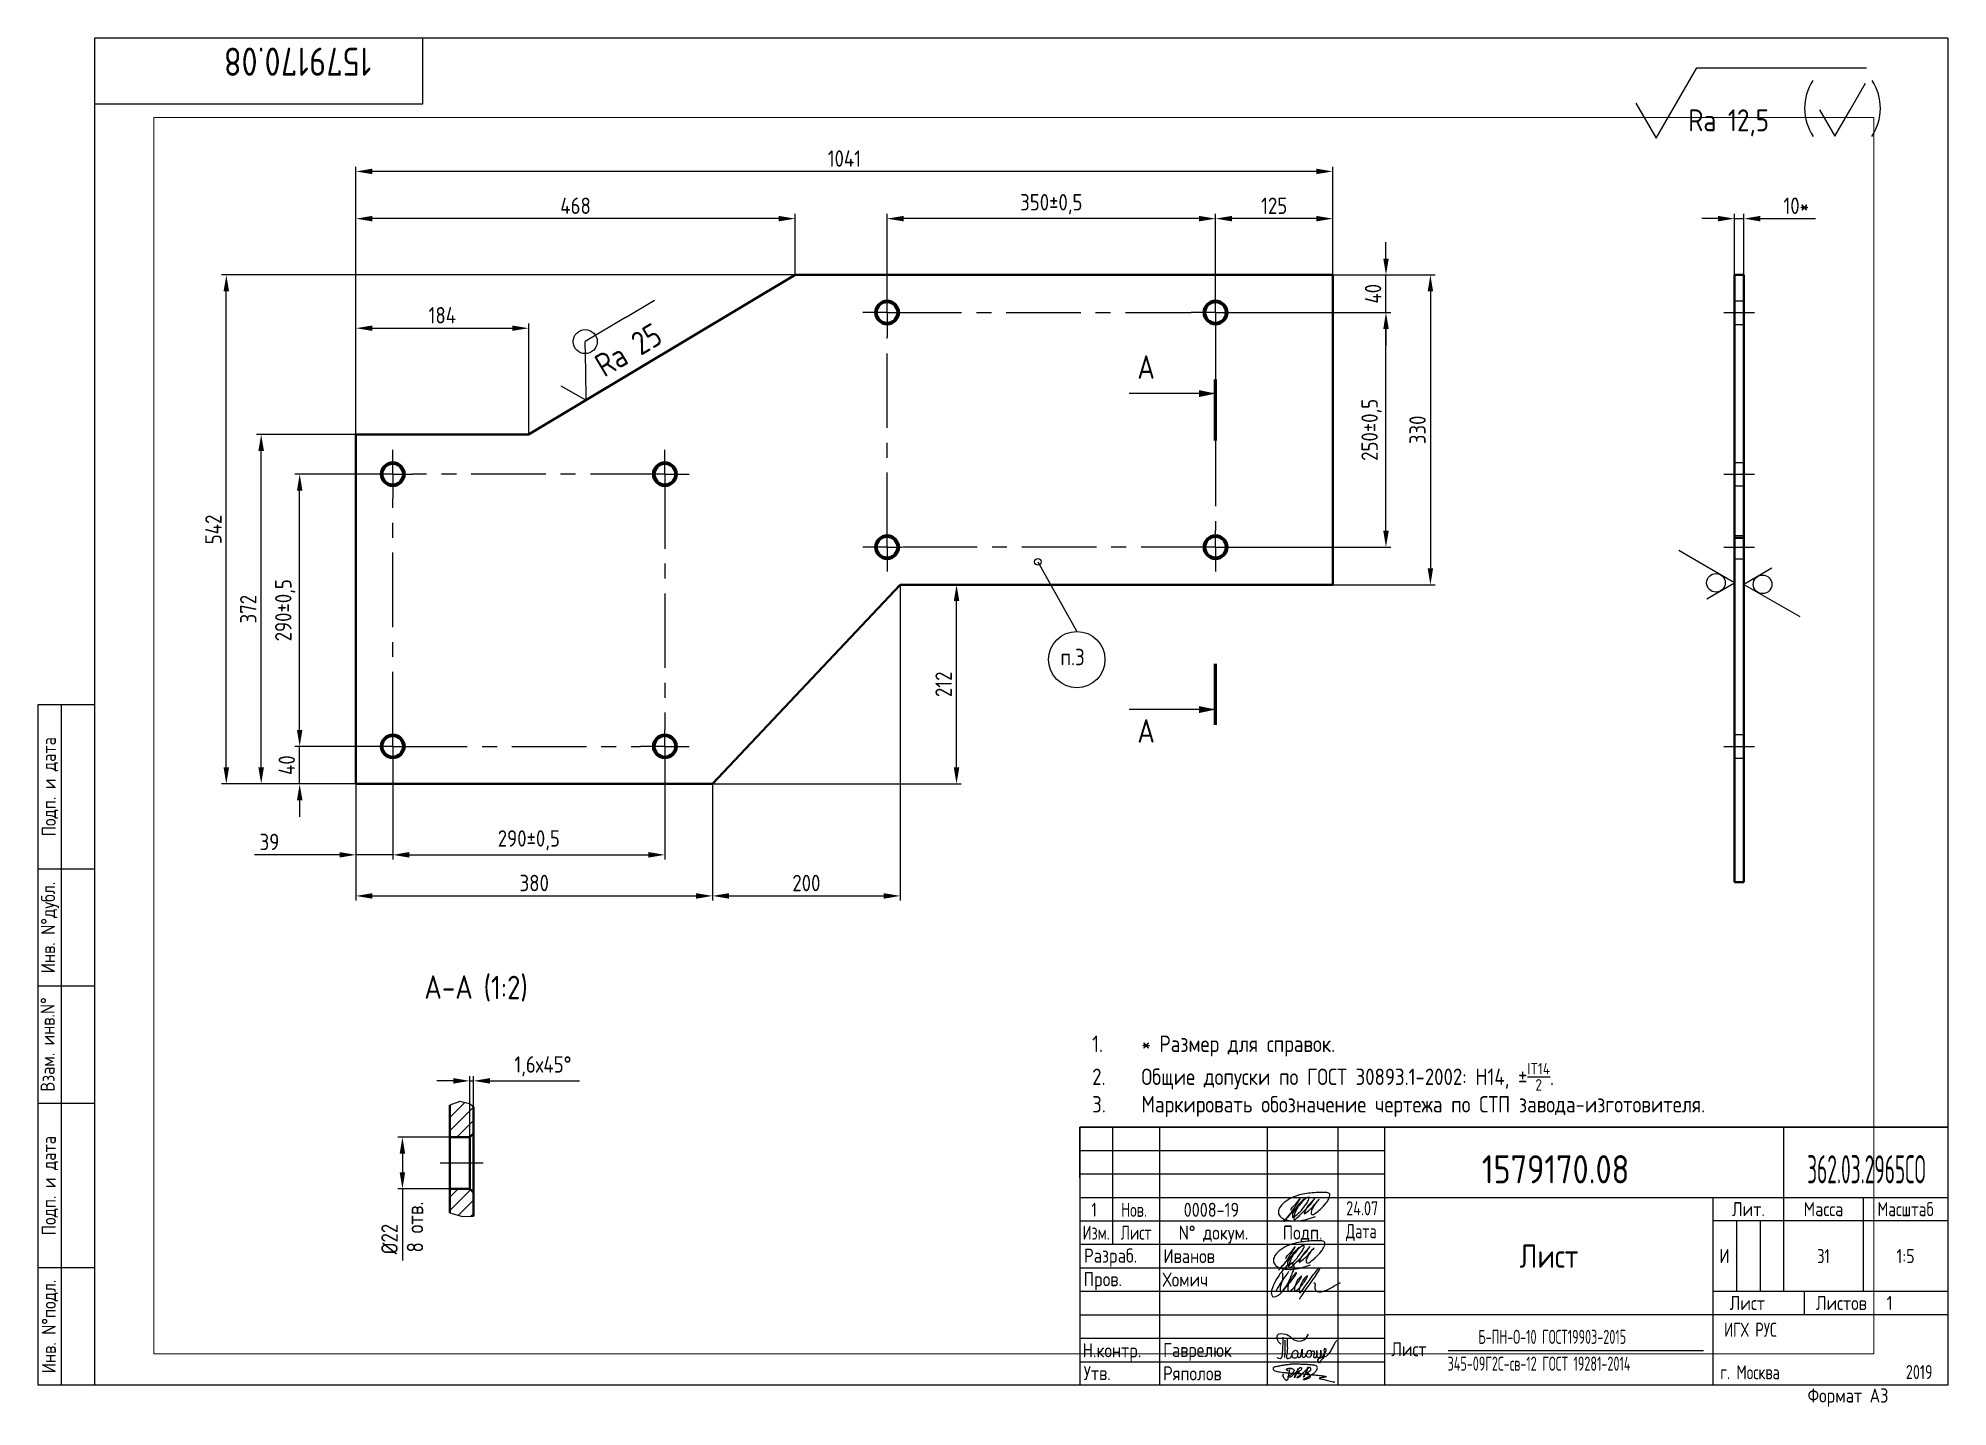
# Paper-space layout 'Лист1' of a CAD drawing. Header units: millimetres. Extents: x 8 to 415, y -1 to 291.
# The model-space entities are those that its viewports show. They can reach past a viewport. Long polylines and large blocks are cut down to what shows.
import ezdxf
from ezdxf.enums import TextEntityAlignment as Align

# ---------------------------------------------------------------- set-up
doc = ezdxf.new("R2010")
doc.units = ezdxf.units.MM
doc.linetypes.add('CENTER', pattern=[50.8, 31.75, -6.35, 6.35, -6.35])
doc.linetypes.add('HIDDEN', pattern=[9.525, 6.35, -3.175])
for name, color, linetype in [('12_SURFACE_FINISH', 7, 'Continuous'), ('Bord', 1, 'Continuous'), ('Cen', 5, 'CENTER'), ('Cont', 6, 'Continuous'), ('Dim', 7, 'Continuous'), ('Hide', 2, 'HIDDEN'), ('Text', 3, 'Continuous'), ('Textb', 6, 'Continuous'), ('Подписи', 10, 'Continuous')]:
    doc.layers.add(name, color=color, linetype=linetype)
for name, color, linetype, lineweight in [('AM_5', 3, 'Continuous', 25), ('Con', 6, 'Continuous', 40), ('Основные', 5, 'Continuous', 40)]:
    doc.layers.add(name, color=color, linetype=linetype, lineweight=lineweight)
doc.layers.add('AM_VIEWS', color=1, linetype='Continuous', lineweight=25, plot=False)
doc.styles.add('Style1', font='romans.shx', dxfattribs={"width": 0.8})
doc.dimstyles.new('DIMSTYLE_1', dxfattribs={"dimtxt": 3.5, "dimasz": 3.5, "dimexe": 1, "dimexo": 0, "dimgap": 1, "dimtad": 1, "dimdec": 1, "dimlfac": 5, "dimtxsty": 'Style1', "dimcen": 0.09, "dimadec": 1, "dimazin": 2, "dimtp": 0.8, "dimtm": 0.8, "dimtfac": 1, "dimtdec": 1, "dimtofl": 0, "dimtmove": 0, "dimatfit": 3, "dimfxl": 1, "dimtolj": 1, "dimarcsym": 0})
doc.dimstyles.new('DIMSTYLE_1$0', dxfattribs={"dimtxt": 3.5, "dimasz": 3.5, "dimexe": 1, "dimexo": 0, "dimgap": 1, "dimtad": 1, "dimdec": 1, "dimlfac": 5, "dimtxsty": 'Style1', "dimcen": 0.09, "dimadec": 1, "dimazin": 2, "dimtp": 0.8, "dimtm": 0.8, "dimtfac": 1, "dimtdec": 1, "dimtofl": 0, "dimtmove": 0, "dimatfit": 3, "dimfxl": 1, "dimtolj": 1, "dimarcsym": 0})

psp = doc.layouts.new('Лист1')

# ---------------------------------------------------------------- texts
at = {"insert": (229.35, 78.43), "char_height": 3.5, "attachment_point": 1, "style": 'Style1'}
psp.add_mtext_dynamic_manual_height_columns('\\A1;\\pxi-3,l4,t4;1.\t* Размер для справок.\\P2.\tОбщие допуски по ГОСТ 30893.1-2002: Н14, %%P{\\H0.7x;\\SIT14/2;}.\\P3.\tМаркировать обозначение чертежа по СТП завода-изготовителя.', width=190.0946, gutter_width=25, heights=[0], dxfattribs=at)
at = {"layer": '12_SURFACE_FINISH', "color": 2, "linetype": 'Continuous', "style": 'Style1', "width": 0.8}
psp.add_text('Ra 12,5', height=4.667, dxfattribs=at).set_placement((359.9, 271.13))
at = {"layer": 'Text', "style": 'Style1'}
for s, width, p in [('1', 0.7, (233.26, 41.31)), ('Нов.', 0.7, (241.76, 41.31)), ('0008-19', 0.8, (258.26, 41.31)), ('24.07', 0.7, (290.4, 41.64))]:
    psp.add_text(s, height=3, dxfattribs=dict(at, width=width)).set_placement(p, align=Align.MIDDLE_CENTER)
for s, width, p in [('Лист', 0.8, (296.59, 10.11)), ('Б-ПН-О-10 ГОСТ19903-2015', 0.6, (315.18, 12.74)), ('345-09Г2С-св-12 ГОСТ 19281-2014', 0.6, (308.6, 7.03))]:
    psp.add_text(s, height=3, dxfattribs=dict(at, width=width)).set_placement(p)

msp = doc.modelspace()

# ---------------------------------------------------------------- texts
at = {"color": 2, "linetype": 'Continuous', "style": 'Style1', "width": 0.8}
msp.add_text('п.3', height=3.4999996, dxfattribs=at).set_placement((340.461027, 221.990494))
at = {"layer": '12_SURFACE_FINISH', "color": 2, "linetype": 'Continuous', "style": 'Style1', "width": 0.8}
msp.add_text('Ra 25', height=5, rotation=30.89168641, dxfattribs=at).set_placement((243.253396, 283.215551))
at = {"layer": 'Bord', "linetype": 'Continuous', "char_height": 5, "width": 3.9921875, "attachment_point": 3, "line_spacing_factor": 0.9, "style": 'Style1'}
for insert in [(360.602177, 288.027149), (360.602177, 210.501495)]:
    msp.add_mtext('А', dxfattribs=dict(at, insert=insert))
at = {"layer": 'Dim', "insert": (202.90226, 102.293446), "char_height": 3.5, "attachment_point": 5, "rotation": 90, "style": 'Style1'}
msp.add_mtext('\\A1;8 отв.', dxfattribs=at)
at = {"layer": 'Text', "style": 'Style1', "width": 0.8}
for s, p in [('А-А', (204.89024, 150.926961)), ('(1:2)', (217.534907, 150.827418))]:
    msp.add_text(s, height=5, dxfattribs=at).set_placement(p)

# ---------------------------------------------------------------- blocks, each defined once
blk = doc.blocks.new('A3')
at = {"layer": 'Bord'}
for p, q in [((230, 55), (295, 55)), ((230, 50), (295, 50)), ((230, 45), (295, 45)), ((370, 40), (370, 25)), ((375, 40), (375, 25)), ((230, 30), (295, 30)), ((230, 25), (295, 25)), ((230, 20), (295, 20)), ((230, 15), (295, 15)), ((230, 10), (295, 10))]:
    blk.add_line(p, q, dxfattribs=at)
at = {"layer": 'Cont'}
for p, q in [((415, 292), (20, 292)), ((20, 292), (20, 5)), ((90, 278), (90, 292)), ((415, 292), (415, 5)), ((20, 278), (90, 278)), ((8, 5), (8, 150)), ((8, 150), (20, 150)), ((13, 5), (13, 150)), ((8, 115), (20, 115)), ((20, 90), (8, 90)), ((20, 65), (8, 65)), ((230, 60), (415, 60)), ((415, 60), (230, 60)), ((230, 60), (230, 5)), ((237, 60), (237, 35)), ((247, 60), (247, 5)), ((270, 5), (270, 60)), ((285, 60), (285, 5)), ((295, 5), (295, 60)), ((380, 60), (380, 25)), ((295, 45), (415, 45)), ((365, 5), (365, 45)), ((397, 25), (397, 45)), ((230, 40), (295, 40)), ((415, 40), (365, 40)), ((295, 35), (230, 35)), ((20, 30), (8, 30)), ((365, 25), (415, 25)), ((384.42, 25), (384.42, 20)), ((415, 20), (295, 20)), ((20, 5), (8, 5)), ((415, 5), (20, 5))]:
    blk.add_line(p, q, dxfattribs=at)
at = {"layer": 'Text', "style": 'Style1', "width": 0.8}
for s, p in [('Подп. и дата', (10.5, 132.5)), ('Инв. N%%dдубл.', (10.5, 102.5)), ('Взам. инв.N%%d ', (10, 78.38)), ('Подп. и дата', (10.5, 47.5)), ('Инв. N%%dподл.', (10.5, 17.5))]:
    blk.add_text(s, height=3, rotation=90, dxfattribs=at).set_placement(p, align=Align.MIDDLE)
at = {"layer": 'Text', "style": 'Style1'}
for s, width, p in [('Лит.', 0.8, (372.5, 42.5)), ('Масса', 0.8, (388.5, 42.5)), ('Масштаб', 0.75, (406, 42.5)), ('Изм.', 0.7, (233.5, 37.5)), ('Лист', 0.7, (242, 37.5)), ('N%%d докум.', 0.8, (258.5, 37.5)), ('Подп.', 0.8, (277.5, 37.5)), ('Лист', 0.8, (372.27, 22.5)), ('Листов', 0.8, (392.32, 22.5))]:
    blk.add_text(s, height=3, dxfattribs=dict(at, width=width)).set_placement(p, align=Align.MIDDLE_CENTER)
at = {"layer": 'Text', "style": 'Style1', "width": 0.7}
for s, p in [('Дата', (290, 37.5)), ('ИГХ РУС', (372.96, 16.81))]:
    blk.add_text(s, height=3, dxfattribs=at).set_placement(p, align=Align.MIDDLE)
at = {"layer": 'Text', "style": 'Style1'}
for s, width, p in [('Разpаб.', 0.8, (230.92, 31.1)), ('Пpов.', 0.8, (230.84, 26.08)), ('Н.контp.', 0.8, (230.6, 10.92)), ('Утв.', 0.8, (230.84, 6.06)), ('г. Москва', 0.7, (366.52, 6.25)), ('Фоpмат А3', 0.8, (385.11, 1.29))]:
    blk.add_text(s, height=3, dxfattribs=dict(at, width=width)).set_placement(p)
for tag, p, width in [('ФИО', (249, 31), 0.8), ('И', (366.3, 31.02), 0.8), ('ФИО', (249, 26), 0.8), ('ГОСТ_СОРТАМЕНТА', (307, 14), 0.8), ('ФИО', (249, 11), 0.8), ('ФИО', (249, 6), 0.8), ('2007', (402.85, 6.29), 0.7)]:
    blk.add_attdef(tag, p, '', height=3, dxfattribs=dict(at, width=width))
at = {"layer": 'Text', "style": 'Style1', "width": 0.8}
for tag, p in [('200', (388.5, 32.5)), ('1:20', (406, 32.5))]:
    blk.add_attdef(tag, text='', height=3, dxfattribs=at).set_placement(p, align=Align.MIDDLE)
blk.add_attdef('СБОРОЧНЫЙ_ЧЕРТЕЖ', text='', height=3, dxfattribs=at).set_placement((330, 21.3), align=Align.CENTER)
blk.add_attdef('2', text='', height=3, dxfattribs=at).set_placement((407.97, 22.5), align=Align.MIDDLE_CENTER)
blk.add_attdef('ЛИСТ', text='', height=3, dxfattribs=at).set_placement((295.75, 12.5), align=Align.MIDDLE_LEFT)
at = {"layer": 'Text', "style": 'Style1', "width": 0.7}
blk.add_attdef('%%OГОСТ_ТЕХ._ТРЕБОВАНИЙ', text='', height=3, dxfattribs=at).set_placement((307, 8), align=Align.BOTTOM_LEFT)
at = {"layer": 'Textb', "style": 'Style1', "width": 0.8}
blk.add_attdef('1234567', (79, 290), '', height=6, rotation=180, dxfattribs=at)
blk.add_attdef('1234567', (333.4, 48), '', height=6, dxfattribs=at)
for tag, height, p in [('123ХЯ', 6, (393.62, 48)), ('НАИМЕНОВАНИЕ', 5, (330, 30))]:
    blk.add_attdef(tag, text='', height=height, dxfattribs=at).set_placement(p, align=Align.CENTER)
blk = doc.blocks.new('A$C63F45750')
at = {"layer": 'Text'}
for points, knots in [([(3.17, 2.37), (3.12, 2.38), (3.04, 2.41), (2.94, 2.5), (2.85, 2.57), (2.79, 2.69), (2.87, 2.77), (2.99, 2.84), (3.16, 2.89), (3.36, 2.93), (3.6, 2.95), (3.82, 2.92), (4.05, 2.87), (4.25, 2.78), (4.45, 2.63), (4.46, 2.42), (4.38, 2.26), (4.28, 2.1), (4.17, 1.94), (4.03, 1.78), (3.89, 1.62), (3.75, 1.52), (3.63, 1.43), (3.49, 1.36), (3.35, 1.3), (3.24, 1.25), (3.16, 1.21), (3.12, 1.15), (3.19, 1.1), (3.27, 1.09), (3.4, 1.07), (3.55, 1.07), (3.72, 1.12), (3.92, 1.19), (4.1, 1.34), (4.26, 1.51), (4.44, 1.65), (4.59, 1.81), (4.74, 1.93), (4.84, 2.04), (4.93, 2.14), (5.07, 2.29), (5.19, 2.53), (5.28, 2.68), (5.35, 2.96), (5.23, 2.66), (5.2, 2.44), (5.04, 2.09), (4.95, 1.81), (4.86, 1.57), (4.75, 1.31), (4.67, 1.12), (4.46, 0.78), (4.62, 1.17), (4.71, 1.45), (4.88, 1.74), (5.01, 2), (5.08, 2.19), (5.19, 2.4), (5.32, 2.58), (5.4, 2.75), (5.52, 2.89), (5.65, 3.04), (5.85, 3.1), (6.02, 3.03), (6.08, 2.87), (6.03, 2.7), (5.9, 2.51), (5.7, 2.37), (5.55, 2.23), (5.4, 2.17), (5.31, 2.12), (5.12, 2.09), (5.35, 2.07), (5.48, 2), (5.64, 1.93), (5.75, 1.8), (5.85, 1.67), (5.89, 1.54), (5.89, 1.37), (5.8, 1.2), (5.63, 1.06), (5.41, 0.94), (5.23, 0.86), (5.02, 0.92), (5.13, 1.1), (5.28, 1.16), (5.44, 1.27), (5.61, 1.36), (5.74, 1.46), (5.86, 1.53), (5.95, 1.61), (6.05, 1.69), (6.15, 1.77), (6.28, 1.87), (6.46, 2.02), (6.65, 2.19), (6.83, 2.37), (6.98, 2.49), (7.11, 2.61), (7.2, 2.74), (7.32, 2.84), (7.42, 2.97), (7.48, 3.08), (7.48, 3.27), (7.34, 3.08), (7.28, 2.94), (7.18, 2.69), (7.1, 2.46), (7, 2.22), (6.93, 1.98), (6.83, 1.78), (6.73, 1.55), (6.67, 1.34), (6.6, 1.14), (6.56, 1.03), (6.39, 0.99), (6.62, 1.33), (6.75, 1.54), (6.93, 1.87), (7.05, 2.08), (7.18, 2.32), (7.33, 2.6), (7.47, 2.89), (7.6, 3.07), (7.79, 3.18), (7.95, 3.01), (8, 2.81), (7.99, 2.62), (7.94, 2.46), (7.83, 2.33), (7.69, 2.22), (7.53, 2.11), (7.37, 2.03), (7.21, 1.99), (7.11, 1.97), (6.89, 1.98), (7.07, 1.94), (7.15, 1.9), (7.27, 1.88), (7.39, 1.84), (7.52, 1.81), (7.62, 1.72), (7.7, 1.62), (7.78, 1.51), (7.83, 1.39), (7.87, 1.26), (7.88, 1.13), (7.86, 0.99), (7.75, 0.88), (7.6, 0.77), (7.4, 0.73), (7.19, 0.66), (6.97, 0.55), (6.71, 0.48), (6.57, 0.44), (6.42, 0.42), (6.52, 0.58), (6.61, 0.64), (6.81, 0.78), (7.06, 0.89), (7.33, 1.04), (7.55, 1.16), (7.7, 1.24), (7.84, 1.32), (7.99, 1.43), (8.21, 1.58), (8.48, 1.76), (8.74, 1.95), (8.97, 2.12), (9.1, 2.29), (9.23, 2.44), (9.3, 2.6), (9.37, 2.74), (9.42, 2.92), (9.45, 3.13), (9.21, 3.48), (8.67, 3.59), (8.09, 3.63), (7.57, 3.66), (7.06, 3.74), (6.57, 3.75), (6.09, 3.74), (5.67, 3.78), (5.28, 3.78), (4.96, 3.81), (4.65, 3.83), (4.31, 3.82), (3.97, 3.79), (3.61, 3.74), (3.22, 3.67), (2.86, 3.66), (2.53, 3.61), (2.18, 3.52), (1.78, 3.54), (1.38, 3.37), (0.96, 3.35), (0.58, 3.24), (0.25, 3.19), (0.03, 3.06), (-0.03, 2.83), (0.02, 2.6), (0.26, 2.38), (0.59, 2.33), (1, 2.2), (1.48, 2.15), (1.93, 2.05), (2.35, 2.02), (2.72, 2.01), (3.11, 1.94), (3.68, 1.94), (4.25, 1.83), (4.91, 1.87), (5.53, 1.76), (6.13, 1.72), (6.73, 1.71), (7.32, 1.62), (7.99, 1.55), (8.64, 1.54), (9.16, 1.46), (9.61, 1.42), (10.03, 1.4), (10.41, 1.32), (10.73, 1.29), (11.01, 1.24), (11.18, 1.23), (11.42, 1.14), (11.18, 1.06), (11.01, 1.03), (10.71, 0.98), (10.37, 0.92), (10.1, 0.91), (9.65, 0.75), (10.22, 0.67), (10.54, 0.59), (11.08, 0.47), (11.61, 0.35), (12.17, 0.15), (12.64, 0.08), (12.98, 0.03), (13.11, 0.01), (13.18, 0)], [0, 0, 0, 0, 0.153866, 0.270441, 0.388867, 0.510533, 0.592156, 0.71333, 0.90842, 1.11344, 1.349254, 1.61246, 1.782219, 2.047249, 2.291879, 2.451528, 2.651081, 2.806158, 3.017979, 3.227348, 3.462381, 3.633009, 3.75766, 3.920516, 4.080796, 4.214529, 4.291786, 4.349969, 4.397594, 4.50822, 4.594826, 4.799244, 4.954392, 5.128468, 5.437537, 5.632649, 5.842485, 6.094987, 6.293219, 6.410959, 6.551192, 6.687808, 7.022147, 7.294342, 7.425356, 7.52079, 7.946481, 8.313051, 8.59833, 8.833695, 9.090496, 9.427695, 9.601191, 9.883219, 10.093306, 10.673943, 10.798776, 10.974628, 11.287247, 11.486184, 11.648652, 11.848902, 12.027194, 12.25348, 12.40059, 12.537783, 12.716293, 12.91523, 13.208551, 13.438489, 13.549668, 13.67779, 13.77127, 13.930001, 14.029091, 14.272112, 14.434836, 14.547084, 14.739051, 14.830983, 15.061241, 15.268922, 15.500489, 15.788979, 15.879568, 16.024283, 16.221854, 16.418714, 16.593102, 16.783247, 16.91018, 17.018213, 17.135263, 17.278205, 17.430482, 17.620087, 17.979626, 18.191789, 18.388716, 18.565718, 18.714854, 18.857929, 19.039974, 19.171375, 19.283034, 19.400085, 19.618058, 19.882245, 20.150781, 20.377854, 20.649532, 20.89723, 21.042543, 21.40016, 21.557817, 21.667145, 21.752781, 21.926256, 22.412297, 22.813145, 22.961412, 23.171289, 23.607257, 23.940428, 24.110007, 24.291214, 24.48084, 24.697609, 24.904078, 25.034245, 25.218018, 25.407651, 25.573473, 25.787447, 25.930292, 26.051316, 26.18846, 26.285312, 26.406799, 26.52425, 26.630463, 26.793722, 26.898606, 27.029313, 27.171012, 27.314101, 27.419918, 27.580557, 27.709367, 27.829268, 28.024364, 28.266961, 28.41242, 28.705761, 28.989137, 29.187748, 29.233768, 29.332802, 29.529535, 29.667094, 30.039923, 30.332117, 30.61061, 30.769982, 30.856778, 31.109923, 31.313488, 31.656425, 32.066331, 32.296628, 32.49714, 32.710276, 32.891468, 33.014834, 33.177747, 33.444503, 33.618009, 34.409008, 34.914636, 35.419802, 35.95397, 36.458179, 36.88069, 37.388403, 37.738353, 38.034261, 38.353468, 38.693154, 39.037638, 39.391136, 39.787481, 40.203773, 40.488977, 40.784975, 41.26625, 41.668005, 42.070065, 42.499388, 42.869834, 43.079573, 43.213439, 43.554591, 43.717296, 44.153724, 44.506336, 45.019111, 45.587859, 45.90191, 46.270392, 46.703958, 47.093115, 47.952647, 48.44014, 49.079253, 49.808223, 50.268654, 50.851051, 51.604831, 52.298429, 52.776925, 53.1907, 53.661988, 54.042386, 54.348524, 54.616841, 54.853814, 54.983777, 55.126096, 55.333328, 55.613101, 56.008732, 56.315809, 56.59982, 56.87931, 57.399251, 57.889617, 58.432507, 59.066698, 59.660314, 59.862668, 60.07277, 60.07277, 60.07277, 60.07277]), ([(2.31, 1.53), (2.26, 1.52), (2.17, 1.51), (2.06, 1.48), (1.93, 1.38), (2.07, 1.25), (2.14, 1.11), (2.26, 0.93), (2.39, 0.72), (2.57, 0.54), (2.71, 0.44), (2.86, 0.4), (3.02, 0.43), (3.14, 0.54), (3.21, 0.79), (3.25, 1.07), (3.31, 1.4), (3.35, 1.67), (3.38, 1.92), (3.47, 2.19), (3.5, 2.43), (3.54, 2.59), (3.56, 2.64)], [0, 0, 0, 0, 0.15847, 0.269731, 0.363591, 0.555514, 0.688037, 0.848606, 1.204359, 1.433632, 1.58673, 1.729549, 1.880686, 2.057874, 2.19169, 2.63505, 2.928153, 3.184121, 3.441863, 3.696117, 4.025873, 4.178055, 4.178055, 4.178055, 4.178055])]:
    blk.add_open_spline(points, degree=3, knots=knots, dxfattribs=at)
blk = doc.blocks.new('A$C4F4A4F5D')
at = {"layer": 'Основные', "lineweight": 25}
for points, knots in [([(0.76, 2.84), (0.53, 3.07), (0.02, 3.58), (-0.25, 5.26), (1.65, 5.12), (2.72, 4.57), (3.71, 3.46), (5.71, 3.44), (6.39, 4.52), (6.67, 4.97)], [0, 0, 0, 0, 0.995549, 2.196439, 3.853213, 4.970011, 6.02292, 8.170898, 9.705386, 9.705386, 9.705386, 9.705386]), ([(1.19, 4.34), (1.17, 3.4), (1.13, 2.06), (0.98, -0.44), (0.2, -0.16), (0.03, -0.03), (0, 0)], [0, 0, 0, 0, 3.274293, 4.654149, 5.171803, 5.30168, 5.30168, 5.30168, 5.30168]), ([(2.1, 4.21), (2.1, 3.72), (2.08, 2.67), (2.22, 1.45), (1.71, -0.56), (3.23, 0.14), (3.06, 1.09), (3.85, 1.74), (4.43, 1.17), (4.31, 0.54), (4.11, -0.15), (3.33, -0.21), (3.11, 0.28), (3.13, 0.53), (3.14, 0.66)], [0, 0, 0, 0, 1.402041, 3.063923, 4.415037, 5.298701, 6.374637, 7.087927, 7.603499, 8.330482, 8.911132, 9.613125, 9.996533, 10.366919, 10.366919, 10.366919, 10.366919]), ([(1.58, 3.74), (1.58, 3.25), (1.58, 2.32), (1.61, 1.07), (1.55, 0.31), (1.53, 0)], [0, 0, 0, 0, 1.453969, 2.804084, 3.740223, 3.740223, 3.740223, 3.740223]), ([(4.28, 0.44), (4.31, 0.37), (4.37, 0.25), (4.41, 0.06), (4.62, -0.05), (5, 0.18), (5.14, 0.84), (5.2, 1.3), (5.31, 2.06), (5.31, 1.17), (5.3, 0.78), (5.2, 0.26), (5.58, -0.01), (5.91, 0.16), (6.08, 0.5), (6.26, 0.9), (6.43, 1.31), (6.72, 1.59), (7.17, 1.58), (7.18, 1.05), (7.31, 0.57), (6.99, 0.02), (6.34, -0.02), (6.17, 0.51), (6.24, 0.79), (6.27, 0.92)], [0, 0, 0, 0, 0.247339, 0.413433, 0.559308, 0.874045, 1.558567, 2.392422, 2.645523, 3.22433, 3.719885, 4.231527, 4.573657, 4.879974, 5.190145, 5.704595, 6.19318, 6.529505, 6.863422, 7.269696, 7.83948, 8.395909, 8.926487, 9.378613, 9.791445, 9.791445, 9.791445, 9.791445]), ([(7.18, 1.27), (7.27, 1.3), (7.44, 1.37), (7.78, 1.56), (7.87, 1.06), (7.83, 0.71), (7.66, -0.05), (8.07, 0.01), (8.43, 0.12), (8.39, 0.68), (8.46, 1.9), (8.39, 0.94), (8.43, 0.6), (8.37, 0.05), (8.74, 0.07), (9.11, -0.03), (9.26, 0.49), (9.33, 0.95), (9.27, 1.34), (9.32, 1.77), (9.28, 0.91), (9.34, 0.6), (9.2, 0.14), (9.65, -0.01), (9.83, 0.61), (10.14, 1.03), (10.6, 1.72), (9.95, 2.11), (9.91, 1.23), (10.07, 0.69), (9.92, 0), (9.35, -0.37), (8.95, -1.56), (8.34, 0.07), (10.28, -0.02), (11.26, 1.1), (11.82, 2.15), (12.24, 3.04), (12.52, 3.46), (12.65, 3.65)], [0, 0, 0, 0, 0.305783, 0.619019, 0.796582, 1.5526, 2.082394, 2.34716, 2.5822, 3.136594, 4.040413, 4.363654, 5.267311, 5.441668, 5.78494, 6.114287, 6.466434, 7.104395, 7.620812, 7.679251, 8.272982, 8.692439, 9.1059, 9.338721, 9.784511, 10.568279, 11.297869, 11.566962, 12.285888, 12.851793, 13.545205, 14.102749, 15.055561, 15.671649, 17.422398, 18.699613, 20.16544, 20.963871, 21.66672, 21.66672, 21.66672, 21.66672])]:
    blk.add_open_spline(points, degree=3, knots=knots, dxfattribs=at)
blk = doc.blocks.new('*D12')
at = {"layer": 'Defpoints', "color": 0, "transparency": 16777216}
for p in [(190.32, 317.15), (283.92, 305.15), (190.32, 271.17)]:
    blk.add_point(p, dxfattribs=at)
at = {"layer": 'Dim', "color": 0, "lineweight": -2, "transparency": 16777216}
for p, q in [((190.32, 271.17), (190.32, 318.15)), ((283.92, 305.15), (283.92, 318.15)), ((280.42, 317.15), (193.82, 317.15))]:
    blk.add_line(p, q, dxfattribs=at)
at = {"layer": 'Dim', "color": 0, "transparency": 16777216}
for points in [[(193.82, 317.74), (193.82, 316.57), (190.32, 317.15)], [(280.42, 317.74), (280.42, 316.57), (283.92, 317.15)]]:
    blk.add_solid(points, dxfattribs=at)
at = {"layer": 'Dim', "color": 0, "transparency": 16777216, "insert": (237.12, 319.9), "char_height": 3.5, "attachment_point": 5, "style": 'Style1'}
blk.add_mtext('\\A1;468', dxfattribs=at)
blk = doc.blocks.new('*D13')
at = {"layer": 'Defpoints', "color": 0, "transparency": 16777216}
for p in [(373.52, 317.15), (398.52, 305.15), (373.52, 297.15)]:
    blk.add_point(p, dxfattribs=at)
at = {"layer": 'Dim', "color": 0, "lineweight": -2, "transparency": 16777216}
for p, q in [((373.52, 297.15), (373.52, 318.15)), ((398.52, 305.15), (398.52, 318.15)), ((395.02, 317.15), (377.02, 317.15))]:
    blk.add_line(p, q, dxfattribs=at)
at = {"layer": 'Dim', "color": 0, "transparency": 16777216}
for points in [[(377.02, 317.74), (377.02, 316.57), (373.52, 317.15)], [(395.02, 317.74), (395.02, 316.57), (398.52, 317.15)]]:
    blk.add_solid(points, dxfattribs=at)
at = {"layer": 'Dim', "color": 0, "transparency": 16777216, "insert": (386.02, 319.9), "char_height": 3.5, "attachment_point": 5, "style": 'Style1'}
blk.add_mtext('\\A1;125', dxfattribs=at)
blk = doc.blocks.new('*D6')
at = {"layer": 'Defpoints', "color": 0, "transparency": 16777216}
for p in [(303.52, 317.15), (303.52, 297.15), (373.52, 297.15)]:
    blk.add_point(p, dxfattribs=at)
at = {"layer": 'Dim', "color": 0, "lineweight": -2, "transparency": 16777216}
for p, q in [((303.52, 297.15), (303.52, 318.15)), ((373.52, 297.15), (373.52, 318.15)), ((370.02, 317.15), (307.02, 317.15))]:
    blk.add_line(p, q, dxfattribs=at)
at = {"layer": 'Dim', "color": 0, "transparency": 16777216}
for points in [[(307.02, 317.74), (307.02, 316.57), (303.52, 317.15)], [(370.02, 317.74), (370.02, 316.57), (373.52, 317.15)]]:
    blk.add_solid(points, dxfattribs=at)
at = {"layer": 'Dim', "color": 0, "transparency": 16777216, "insert": (338.52, 320.24), "char_height": 3.5, "attachment_point": 5, "style": 'Style1'}
blk.add_mtext('\\A1;350%%P0,5', dxfattribs=at)
blk = doc.blocks.new('*D7')
at = {"layer": 'Defpoints', "color": 0, "transparency": 16777216}
for p in [(190.32, 327.21), (398.52, 305.15), (190.32, 271.17)]:
    blk.add_point(p, dxfattribs=at)
at = {"layer": 'Dim', "color": 0, "lineweight": -2, "transparency": 16777216}
for p, q in [((190.32, 271.17), (190.32, 328.21)), ((395.02, 327.21), (193.82, 327.21)), ((398.52, 305.15), (398.52, 328.21))]:
    blk.add_line(p, q, dxfattribs=at)
at = {"layer": 'Dim', "color": 0, "transparency": 16777216}
for points in [[(193.82, 327.8), (193.82, 326.63), (190.32, 327.21)], [(395.02, 327.8), (395.02, 326.63), (398.52, 327.21)]]:
    blk.add_solid(points, dxfattribs=at)
at = {"layer": 'Dim', "color": 0, "transparency": 16777216, "insert": (294.42, 329.96), "char_height": 3.5, "attachment_point": 5, "style": 'Style1'}
blk.add_mtext('\\A1;1041', dxfattribs=at)
blk = doc.blocks.new('*D14')
at = {"layer": 'Defpoints', "color": 0, "transparency": 16777216}
for p in [(178.32, 204.71), (198.16, 204.71), (190.32, 196.71)]:
    blk.add_point(p, dxfattribs=at)
at = {"layer": 'Dim', "color": 0, "lineweight": -2, "transparency": 16777216}
for p, q in [((178.32, 208.21), (178.32, 211.71)), ((198.16, 204.71), (177.32, 204.71)), ((178.32, 196.71), (178.32, 204.71)), ((190.32, 196.71), (177.32, 196.71)), ((178.32, 193.21), (178.32, 189.71))]:
    blk.add_line(p, q, dxfattribs=at)
at = {"layer": 'Dim', "color": 0, "transparency": 16777216}
for points in [[(177.74, 208.21), (178.91, 208.21), (178.32, 204.71)], [(177.74, 193.21), (178.91, 193.21), (178.32, 196.71)]]:
    blk.add_solid(points, dxfattribs=at)
at = {"layer": 'Dim', "color": 0, "transparency": 16777216, "insert": (175.57, 200.71), "char_height": 3.5, "attachment_point": 5, "rotation": 90, "style": 'Style1'}
blk.add_mtext('\\A1;40', dxfattribs=at)
blk = doc.blocks.new('*D15')
at = {"layer": 'Defpoints', "color": 0, "transparency": 16777216}
for p in [(178.32, 262.71), (198.16, 262.71), (198.16, 204.71)]:
    blk.add_point(p, dxfattribs=at)
at = {"layer": 'Dim', "color": 0, "lineweight": -2, "transparency": 16777216}
for p, q in [((198.16, 262.71), (177.32, 262.71)), ((178.32, 208.21), (178.32, 259.21)), ((198.16, 204.71), (177.32, 204.71))]:
    blk.add_line(p, q, dxfattribs=at)
at = {"layer": 'Dim', "color": 0, "transparency": 16777216}
for points in [[(177.74, 259.21), (178.91, 259.21), (178.32, 262.71)], [(177.74, 208.21), (178.91, 208.21), (178.32, 204.71)]]:
    blk.add_solid(points, dxfattribs=at)
at = {"layer": 'Dim', "color": 0, "transparency": 16777216, "insert": (175.24, 233.71), "char_height": 3.5, "attachment_point": 5, "rotation": 90, "style": 'Style1'}
blk.add_mtext('\\A1;290%%P0,5', dxfattribs=at)
blk = doc.blocks.new('*D8')
at = {"layer": 'Defpoints', "color": 0, "transparency": 16777216}
for p in [(198.16, 204.71), (190.32, 196.71), (198.16, 181.59)]:
    blk.add_point(p, dxfattribs=at)
at = {"layer": 'Dim', "color": 0, "lineweight": -2, "transparency": 16777216}
for p, q in [((198.16, 204.71), (198.16, 180.59)), ((190.32, 196.71), (190.32, 180.59)), ((186.82, 181.59), (168.68, 181.59)), ((198.16, 181.59), (190.32, 181.59)), ((201.66, 181.59), (205.16, 181.59))]:
    blk.add_line(p, q, dxfattribs=at)
at = {"layer": 'Dim', "color": 0, "transparency": 16777216}
for points in [[(186.82, 182.18), (186.82, 181.01), (190.32, 181.59)], [(201.66, 182.18), (201.66, 181.01), (198.16, 181.59)]]:
    blk.add_solid(points, dxfattribs=at)
at = {"layer": 'Dim', "color": 0, "transparency": 16777216, "insert": (171.88, 184.34), "char_height": 3.5, "attachment_point": 5, "style": 'Style1'}
blk.add_mtext('\\A1;39', dxfattribs=at)
blk = doc.blocks.new('*D16')
at = {"layer": 'Defpoints', "color": 0, "transparency": 16777216}
for p in [(198.16, 204.71), (256.16, 204.71), (256.16, 181.59)]:
    blk.add_point(p, dxfattribs=at)
at = {"layer": 'Dim', "color": 0, "lineweight": -2, "transparency": 16777216}
for p, q in [((198.16, 204.71), (198.16, 180.59)), ((256.16, 204.71), (256.16, 180.59)), ((201.66, 181.59), (252.66, 181.59))]:
    blk.add_line(p, q, dxfattribs=at)
at = {"layer": 'Dim', "color": 0, "transparency": 16777216}
for points in [[(201.66, 182.18), (201.66, 181.01), (198.16, 181.59)], [(252.66, 182.18), (252.66, 181.01), (256.16, 181.59)]]:
    blk.add_solid(points, dxfattribs=at)
at = {"layer": 'Dim', "color": 0, "transparency": 16777216, "insert": (227.16, 184.68), "char_height": 3.5, "attachment_point": 5, "style": 'Style1'}
blk.add_mtext('\\A1;290%%P0,5', dxfattribs=at)
blk = doc.blocks.new('*D9')
at = {"layer": 'Defpoints', "color": 0, "transparency": 16777216}
for p in [(190.32, 196.71), (266.32, 196.71), (266.32, 172.84)]:
    blk.add_point(p, dxfattribs=at)
at = {"layer": 'Dim', "color": 0, "lineweight": -2, "transparency": 16777216}
for p, q in [((190.32, 196.71), (190.32, 171.84)), ((266.32, 196.71), (266.32, 171.84)), ((193.82, 172.84), (262.82, 172.84))]:
    blk.add_line(p, q, dxfattribs=at)
at = {"layer": 'Dim', "color": 0, "transparency": 16777216}
for points in [[(193.82, 173.42), (193.82, 172.25), (190.32, 172.84)], [(262.82, 173.42), (262.82, 172.25), (266.32, 172.84)]]:
    blk.add_solid(points, dxfattribs=at)
at = {"layer": 'Dim', "color": 0, "transparency": 16777216, "insert": (228.32, 175.59), "char_height": 3.5, "attachment_point": 5, "style": 'Style1'}
blk.add_mtext('\\A1;380', dxfattribs=at)
blk = doc.blocks.new('*D17')
at = {"layer": 'Defpoints', "color": 0, "transparency": 16777216}
for p in [(306.32, 239.15), (266.32, 196.71), (306.32, 172.84)]:
    blk.add_point(p, dxfattribs=at)
at = {"layer": 'Dim', "color": 0, "lineweight": -2, "transparency": 16777216}
for p, q in [((306.32, 239.15), (306.32, 171.84)), ((266.32, 196.71), (266.32, 171.84)), ((269.82, 172.84), (302.82, 172.84))]:
    blk.add_line(p, q, dxfattribs=at)
at = {"layer": 'Dim', "color": 0, "transparency": 16777216}
for points in [[(269.82, 173.42), (269.82, 172.25), (266.32, 172.84)], [(302.82, 173.42), (302.82, 172.25), (306.32, 172.84)]]:
    blk.add_solid(points, dxfattribs=at)
at = {"layer": 'Dim', "color": 0, "transparency": 16777216, "insert": (286.32, 175.59), "char_height": 3.5, "attachment_point": 5, "style": 'Style1'}
blk.add_mtext('\\A1;200', dxfattribs=at)
blk = doc.blocks.new('*D18')
at = {"layer": 'Defpoints', "color": 0, "transparency": 16777216}
for p in [(170.12, 271.17), (190.32, 271.17), (190.32, 196.71)]:
    blk.add_point(p, dxfattribs=at)
at = {"layer": 'Dim', "color": 0, "lineweight": -2, "transparency": 16777216}
for p, q in [((190.32, 271.17), (169.12, 271.17)), ((170.12, 200.21), (170.12, 267.67)), ((190.32, 196.71), (169.12, 196.71))]:
    blk.add_line(p, q, dxfattribs=at)
at = {"layer": 'Dim', "color": 0, "transparency": 16777216}
for points in [[(169.53, 267.67), (170.7, 267.67), (170.12, 271.17)], [(169.53, 200.21), (170.7, 200.21), (170.12, 196.71)]]:
    blk.add_solid(points, dxfattribs=at)
at = {"layer": 'Dim', "color": 0, "transparency": 16777216, "insert": (167.37, 233.94), "char_height": 3.5, "attachment_point": 5, "rotation": 90, "style": 'Style1'}
blk.add_mtext('\\A1;372', dxfattribs=at)
blk = doc.blocks.new('*D10')
at = {"layer": 'Defpoints', "color": 0, "transparency": 16777216}
for p in [(162.69, 305.15), (283.92, 305.15), (190.32, 196.71)]:
    blk.add_point(p, dxfattribs=at)
at = {"layer": 'Dim', "color": 0, "lineweight": -2, "transparency": 16777216}
for p, q in [((283.92, 305.15), (161.69, 305.15)), ((162.69, 200.21), (162.69, 301.65)), ((190.32, 196.71), (161.69, 196.71))]:
    blk.add_line(p, q, dxfattribs=at)
at = {"layer": 'Dim', "color": 0, "transparency": 16777216}
for points in [[(162.1, 301.65), (163.27, 301.65), (162.69, 305.15)], [(162.1, 200.21), (163.27, 200.21), (162.69, 196.71)]]:
    blk.add_solid(points, dxfattribs=at)
at = {"layer": 'Dim', "color": 0, "transparency": 16777216, "insert": (159.94, 250.93), "char_height": 3.5, "attachment_point": 5, "rotation": 90, "style": 'Style1'}
blk.add_mtext('\\A1;542', dxfattribs=at)
blk = doc.blocks.new('*D19')
at = {"layer": 'Defpoints', "color": 0, "transparency": 16777216}
for p in [(397.85, 305.15), (409.85, 305.15), (373.52, 297.15)]:
    blk.add_point(p, dxfattribs=at)
at = {"layer": 'Dim', "color": 0, "lineweight": -2, "transparency": 16777216}
for p, q in [((409.85, 308.65), (409.85, 312.15)), ((397.85, 305.15), (410.85, 305.15)), ((409.85, 297.15), (409.85, 305.15)), ((373.52, 297.15), (410.85, 297.15)), ((409.85, 293.65), (409.85, 290.15))]:
    blk.add_line(p, q, dxfattribs=at)
at = {"layer": 'Dim', "color": 0, "transparency": 16777216}
for points in [[(409.27, 308.65), (410.44, 308.65), (409.85, 305.15)], [(409.27, 293.65), (410.44, 293.65), (409.85, 297.15)]]:
    blk.add_solid(points, dxfattribs=at)
at = {"layer": 'Dim', "color": 0, "transparency": 16777216, "insert": (407.1, 301.15), "char_height": 3.5, "attachment_point": 5, "rotation": 90, "style": 'Style1'}
blk.add_mtext('\\A1;40', dxfattribs=at)
blk = doc.blocks.new('*D20')
at = {"layer": 'Defpoints', "color": 0, "transparency": 16777216}
for p in [(373.52, 297.15), (409.85, 297.15), (373.52, 247.15)]:
    blk.add_point(p, dxfattribs=at)
at = {"layer": 'Dim', "color": 0, "lineweight": -2, "transparency": 16777216}
for p, q in [((373.52, 297.15), (410.85, 297.15)), ((409.85, 250.65), (409.85, 293.65)), ((373.52, 247.15), (410.85, 247.15))]:
    blk.add_line(p, q, dxfattribs=at)
at = {"layer": 'Dim', "color": 0, "transparency": 16777216}
for points in [[(409.27, 293.65), (410.44, 293.65), (409.85, 297.15)], [(409.27, 250.65), (410.44, 250.65), (409.85, 247.15)]]:
    blk.add_solid(points, dxfattribs=at)
at = {"layer": 'Dim', "color": 0, "transparency": 16777216, "insert": (406.77, 272.15), "char_height": 3.5, "attachment_point": 5, "rotation": 90, "style": 'Style1'}
blk.add_mtext('\\A1;250%%P0,5', dxfattribs=at)
blk = doc.blocks.new('*D21')
at = {"layer": 'Defpoints', "color": 0, "transparency": 16777216}
for p in [(386.56, 305.15), (386.56, 239.15), (419.32, 239.15)]:
    blk.add_point(p, dxfattribs=at)
at = {"layer": 'Dim', "color": 0, "lineweight": -2, "transparency": 16777216}
for p, q in [((386.56, 305.15), (420.32, 305.15)), ((419.32, 301.65), (419.32, 242.65)), ((386.56, 239.15), (420.32, 239.15))]:
    blk.add_line(p, q, dxfattribs=at)
at = {"layer": 'Dim', "color": 0, "transparency": 16777216}
for points in [[(418.73, 301.65), (419.9, 301.65), (419.32, 305.15)], [(418.73, 242.65), (419.9, 242.65), (419.32, 239.15)]]:
    blk.add_solid(points, dxfattribs=at)
at = {"layer": 'Dim', "color": 0, "transparency": 16777216, "insert": (416.57, 272.15), "char_height": 3.5, "attachment_point": 5, "rotation": 90, "style": 'Style1'}
blk.add_mtext('\\A1;330', dxfattribs=at)
blk = doc.blocks.new('*D22')
at = {"layer": 'Defpoints', "color": 0, "transparency": 16777216}
for p in [(210.36, 121.43), (200.22, 110.43), (210.36, 110.43)]:
    blk.add_point(p, dxfattribs=at)
at = {"layer": 'Dim', "color": 0, "lineweight": -2, "transparency": 16777216}
for p, q in [((210.36, 121.43), (199.22, 121.43)), ((200.22, 117.93), (200.22, 113.93)), ((210.36, 110.43), (199.22, 110.43)), ((200.22, 110.43), (200.22, 95.19))]:
    blk.add_line(p, q, dxfattribs=at)
at = {"layer": 'Dim', "color": 0, "transparency": 16777216}
for points in [[(199.64, 117.93), (200.8, 117.93), (200.22, 121.43)], [(199.64, 113.93), (200.8, 113.93), (200.22, 110.43)]]:
    blk.add_solid(points, dxfattribs=at)
at = {"layer": 'Dim', "color": 0, "transparency": 16777216, "insert": (197.47, 99.72), "char_height": 3.5, "attachment_point": 5, "rotation": 90, "style": 'Style1'}
blk.add_mtext('\\A1;%%C22', dxfattribs=at)
blk = doc.blocks.new('*D23')
at = {"layer": 'Defpoints', "color": 0, "transparency": 16777216}
for p in [(215.36, 133.43), (214.56, 121.43), (215.36, 121.43)]:
    blk.add_point(p, dxfattribs=at)
at = {"layer": 'Dim', "color": 0, "lineweight": -2, "transparency": 16777216}
for p, q in [((214.56, 121.43), (214.56, 134.43)), ((215.36, 121.43), (215.36, 134.43)), ((211.06, 133.43), (207.56, 133.43)), ((214.56, 133.43), (215.36, 133.43)), ((218.86, 133.43), (237.96, 133.43))]:
    blk.add_line(p, q, dxfattribs=at)
at = {"layer": 'Dim', "color": 0, "transparency": 16777216}
for points in [[(211.06, 134.02), (211.06, 132.85), (214.56, 133.43)], [(218.86, 134.02), (218.86, 132.85), (215.36, 133.43)]]:
    blk.add_solid(points, dxfattribs=at)
at = {"layer": 'Dim', "color": 0, "transparency": 16777216, "insert": (230.16, 136.52), "char_height": 3.5, "attachment_point": 5, "style": 'Style1'}
blk.add_mtext('\\A1;1,6х45%%D', dxfattribs=at)
blk = doc.blocks.new('*D11')
at = {"layer": 'Defpoints', "color": 0, "transparency": 16777216}
for p in [(486.14, 317.15), (484.14, 305.15), (486.14, 305.15)]:
    blk.add_point(p, dxfattribs=at)
at = {"layer": 'Dim', "color": 0, "lineweight": -2, "transparency": 16777216}
for p, q in [((484.14, 305.15), (484.14, 318.15)), ((486.14, 305.15), (486.14, 318.15)), ((480.64, 317.15), (477.14, 317.15)), ((484.14, 317.15), (486.14, 317.15)), ((489.64, 317.15), (501.41, 317.15))]:
    blk.add_line(p, q, dxfattribs=at)
at = {"layer": 'Dim', "color": 0, "transparency": 16777216}
for points in [[(480.64, 317.74), (480.64, 316.57), (484.14, 317.15)], [(489.64, 317.74), (489.64, 316.57), (486.14, 317.15)]]:
    blk.add_solid(points, dxfattribs=at)
at = {"layer": 'Dim', "color": 0, "transparency": 16777216, "insert": (497.28, 319.9), "char_height": 3.5, "attachment_point": 5, "style": 'Style1'}
blk.add_mtext('\\A1;10*', dxfattribs=at)
blk = doc.blocks.new('XSEC_FILLED')
at = {"color": 0, "linetype": 'ByBlock'}
blk.add_solid([(0, 0), (-1, 0.21), (-1, -0.21)], dxfattribs=at)
blk = doc.blocks.new('*D28')
at = {"layer": 'AM_5', "color": 0, "lineweight": -2, "transparency": 16777216}
for p, q in [((306.32, 239.15), (319.32, 239.15)), ((318.32, 200.21), (318.32, 235.65)), ((266.32, 196.71), (319.32, 196.71))]:
    blk.add_line(p, q, dxfattribs=at)
at = {"layer": 'AM_5', "color": 0, "transparency": 16777216}
for points in [[(317.74, 235.65), (318.91, 235.65), (318.32, 239.15)], [(317.74, 200.21), (318.91, 200.21), (318.32, 196.71)]]:
    blk.add_solid(points, dxfattribs=at)
at = {"layer": 'Defpoints', "color": 0, "transparency": 16777216}
for p in [(306.32, 239.15), (318.32, 239.15), (266.32, 196.71)]:
    blk.add_point(p, dxfattribs=at)
at = {"layer": 'AM_5', "color": 0, "transparency": 16777216, "insert": (315.57, 217.93), "char_height": 3.5, "attachment_point": 5, "rotation": 90, "style": 'Style1'}
blk.add_mtext('\\A1;212', dxfattribs=at)
blk = doc.blocks.new('*D29')
at = {"layer": 'AM_5', "color": 0, "lineweight": -2, "transparency": 16777216}
for p, q in [((190.32, 271.17), (190.32, 294.81)), ((193.82, 293.81), (223.63, 293.81)), ((227.13, 271.17), (227.13, 294.81))]:
    blk.add_line(p, q, dxfattribs=at)
at = {"layer": 'AM_5', "color": 0, "transparency": 16777216}
for points in [[(193.82, 294.39), (193.82, 293.23), (190.32, 293.81)], [(223.63, 294.39), (223.63, 293.23), (227.13, 293.81)]]:
    blk.add_solid(points, dxfattribs=at)
at = {"layer": 'Defpoints', "color": 0, "transparency": 16777216}
for p in [(227.13, 293.81), (190.32, 271.17), (227.13, 271.17)]:
    blk.add_point(p, dxfattribs=at)
at = {"layer": 'AM_5', "color": 0, "transparency": 16777216, "insert": (208.72, 296.56), "char_height": 3.5, "attachment_point": 5, "style": 'Style1'}
blk.add_mtext('\\A1;184', dxfattribs=at)

# ---------------------------------------------------------------- dimensions: what is measured, and where the dimension line sits
at = {"layer": 'AM_5'}
dim = msp.add_linear_dim(base=(227.125337, 293.810941), p1=(190.322386, 271.171205), p2=(227.125337, 271.171205), dimstyle='DIMSTYLE_1$0', override={"dimlfac": 5, "dimpost": ''}, dxfattribs=at)
dim.commit()
dim.dimension.update_dxf_attribs({"geometry": '*D29', "text_midpoint": (208.723861, 296.560941)})
dim = msp.add_linear_dim(base=(318.322386, 239.152346), p1=(266.322386, 196.707203), p2=(306.322386, 239.152346), angle=90, dimstyle='DIMSTYLE_1$0', override={"dimdec": 0, "dimlfac": 5, "dimpost": ''}, dxfattribs=at)
dim.commit()
dim.dimension.update_dxf_attribs({"geometry": '*D28', "text_midpoint": (315.572386, 217.929774)})
at = {"layer": 'Dim'}
for base, p1, p2, override, picture, middle in [((190.322386, 327.213086), (398.522386, 305.152346), (190.322386, 271.171205), {"dimdec": 0, "dimlfac": 5, "dimpost": '', "dimtofl": 1}, '*D7', (294.422386, 329.963086)), ((190.322386, 317.152346), (283.922386, 305.152346), (190.322386, 271.171205), {"dimdec": 0, "dimlfac": 5, "dimpost": '', "dimtofl": 1}, '*D12', (237.122386, 319.902346)), ((373.522386, 317.152346), (398.522386, 305.152346), (373.522386, 297.152346), {"dimdec": 0, "dimlfac": 5, "dimpost": '', "dimtofl": 1}, '*D13', (386.022386, 319.902346)), ((306.322386, 172.837834), (266.322386, 196.707203), (306.322386, 239.152346), {"dimdec": 0, "dimlfac": 5, "dimtofl": 1}, '*D17', (286.322386, 175.587834)), ((266.322386, 172.837834), (190.322386, 196.707203), (266.322386, 196.707203), {"dimdec": 0, "dimlfac": 5, "dimtofl": 1}, '*D9', (228.322386, 175.587834))]:
    dim = msp.add_linear_dim(base=base, p1=p1, p2=p2, dimstyle='DIMSTYLE_1$0', override=override, dxfattribs=at)
    dim.commit()
    dim.dimension.update_dxf_attribs({"geometry": picture, "text_midpoint": middle})
for base, p1, p2, text, override, picture, middle in [((303.522386, 317.152346), (373.522386, 297.152346), (303.522386, 297.152346), '<>%%P0,5', {"dimdec": 0, "dimlfac": 5, "dimpost": '', "dimtofl": 1}, '*D6', (338.522386, 320.235679)), ((256.162446, 181.59466), (198.162446, 204.707203), (256.162446, 204.707203), '<>%%P0,5', {"dimdec": 0, "dimlfac": 5, "dimpost": '', "dimtofl": 1}, '*D16', (227.162446, 184.677993)), ((215.35811, 133.432797), (214.55811, 121.432797), (215.35811, 121.432797), '<>х45%%D', {"dimdec": 4, "dimlfac": 2, "dimpost": '', "dimtofl": 1}, '*D23', (230.15811, 136.51613))]:
    dim = msp.add_linear_dim(base=base, p1=p1, p2=p2, text=text, dimstyle='DIMSTYLE_1$0', override=override, dxfattribs=at)
    dim.commit()
    dim.dimension.update_dxf_attribs({"geometry": picture, "text_midpoint": middle})
dim = msp.add_linear_dim(base=(486.143596, 317.152346), p1=(484.143596, 305.152346), p2=(486.143596, 305.152346), text='<>*', dimstyle='DIMSTYLE_1$0', override={"dimdec": 4, "dimlfac": 5, "dimtofl": 1}, dxfattribs=at)
dim.commit()
dim.dimension.update_dxf_attribs({"geometry": '*D11', "text_midpoint": (497.276929, 317.152346), "dimtype": 160})
for base, p1, p2, override, picture, middle in [((409.853988, 305.152346), (373.522386, 297.152346), (397.853988, 305.152346), {"dimdec": 0, "dimlfac": 5, "dimpost": '', "dimtofl": 1}, '*D19', (407.103988, 301.152346)), ((162.687616, 305.152346), (190.322386, 196.707203), (283.922386, 305.152346), {"dimdec": 0, "dimlfac": 5, "dimtofl": 1}, '*D10', (159.937616, 250.929774)), ((419.317785, 239.152346), (386.555379, 305.152346), (386.555379, 239.152346), {"dimdec": 0, "dimlfac": 5, "dimpost": '', "dimtofl": 1}, '*D21', (416.567785, 272.152346)), ((170.115163, 271.171205), (190.322386, 196.707203), (190.322386, 271.171205), {"dimdec": 0, "dimlfac": 5, "dimpost": '', "dimtofl": 1}, '*D18', (167.365163, 233.939204)), ((178.322386, 204.707203), (190.322386, 196.707203), (198.162446, 204.707203), {"dimdec": 0, "dimlfac": 5, "dimpost": '', "dimtofl": 1}, '*D14', (175.572386, 200.707203))]:
    dim = msp.add_linear_dim(base=base, p1=p1, p2=p2, angle=90, dimstyle='DIMSTYLE_1$0', override=override, dxfattribs=at)
    dim.commit()
    dim.dimension.update_dxf_attribs({"geometry": picture, "text_midpoint": middle})
for base, p1, p2, picture, middle in [((409.853988, 297.152346), (373.522386, 247.152346), (373.522386, 297.152346), '*D20', (406.770654, 272.152346)), ((178.322386, 262.707203), (198.162446, 204.707203), (198.162446, 262.707203), '*D15', (175.239052, 233.707203))]:
    dim = msp.add_linear_dim(base=base, p1=p1, p2=p2, angle=90, text='<>%%P0,5', dimstyle='DIMSTYLE_1$0', override={"dimdec": 0, "dimlfac": 5, "dimpost": '', "dimtofl": 1}, dxfattribs=at)
    dim.commit()
    dim.dimension.update_dxf_attribs({"geometry": picture, "text_midpoint": middle})
dim = msp.add_linear_dim(base=(198.162446, 181.59466), p1=(190.322386, 196.707203), p2=(198.162446, 204.707203), dimstyle='DIMSTYLE_1$0', override={"dimdec": 0, "dimlfac": 5, "dimtofl": 1}, dxfattribs=at)
dim.commit()
dim.dimension.update_dxf_attribs({"geometry": '*D8', "text_midpoint": (171.881267, 181.59466), "dimtype": 160})
dim = msp.add_linear_dim(base=(200.219358, 110.432797), p1=(210.35811, 121.432797), p2=(210.35811, 110.432797), angle=90, text='%%C<>', dimstyle='DIMSTYLE_1$0', override={"dimdec": 4, "dimlfac": 2, "dimpost": ''}, dxfattribs=at)
dim.commit()
dim.dimension.update_dxf_attribs({"geometry": '*D22', "text_midpoint": (200.219358, 99.724688), "dimtype": 160})

# ---------------------------------------------------------------- linework, layer by layer
at = {"color": 0, "linetype": 'ByBlock'}
msp.add_circle((335.625065, 244.036815), 0.7, dxfattribs=at)
at = {"color": 7, "linetype": 'Continuous'}
msp.add_circle((343.950825, 223.196599), 6, dxfattribs=at)
at = {"layer": '12_SURFACE_FINISH', "color": 2, "linetype": 'Continuous'}
for p, q in [((247.767407, 296.080352), (253.915385, 299.758629)), ((247.767407, 296.080352), (239.186013, 290.946185)), ((239.283018, 284.713552), (239.186013, 290.946185)), ((233.952738, 281.524495), (239.379682, 278.502865)), ((239.379682, 278.502865), (239.283018, 284.713552)), ((478.213331, 242.976186), (472.262111, 246.412124)), ((484.143596, 239.552346), (478.213331, 242.976186)), ((492.073861, 242.656186), (486.143596, 239.232346)), ((478.213331, 236.128506), (484.143596, 239.552346)), ((486.143596, 239.232346), (492.073861, 235.808506)), ((492.073861, 235.808506), (498.025081, 232.372567))]:
    msp.add_line(p, q, dxfattribs=at)
for centre, radius in [((239.186013, 290.946185), 2.558286), ((480.174846, 239.552346), 1.984375), ((490.112346, 239.232346), 1.984375)]:
    msp.add_circle(centre, radius, dxfattribs=at)
at = {"layer": 'Bord', "linetype": 'Continuous', "lineweight": 60}
for p, q in [((373.522386, 269.882593), (373.522386, 282.882593)), ((373.522386, 209.276607), (373.522386, 222.276607))]:
    msp.add_line(p, q, dxfattribs=at)
at = {"layer": 'Bord', "linetype": 'Continuous'}
for p, q in [((212.454913, 129.055356), (210.35811, 128.264161)), ((210.35811, 125.629029), (213.617284, 128.888202)), ((210.35811, 122.800602), (215.35811, 127.800602)), ((214.531564, 128.504865), (212.454913, 129.055356)), ((215.35811, 127.890886), (214.531564, 128.504865)), ((211.818733, 121.432797), (215.35811, 124.972175)), ((210.35811, 108.658466), (212.132441, 110.432797)), ((210.35811, 105.830039), (214.759489, 110.231418)), ((212.071575, 104.715076), (215.35811, 108.001612)), ((210.35811, 105.329778), (213.031062, 104.536482)), ((213.031062, 104.536482), (215.35811, 104.619824)), ((214.634229, 104.449304), (215.35811, 105.173185))]:
    msp.add_line(p, q, dxfattribs=at)
at = {"layer": 'Cen', "linetype": 'CENTER', "ltscale": 0.5}
for p, q in [((303.522386, 297.152346), (303.522386, 302.352346)), ((373.522386, 297.152346), (373.522386, 302.352346)), ((303.522386, 297.152346), (298.322386, 297.152346)), ((303.522386, 297.152346), (303.522386, 291.952346)), ((303.522386, 297.152346), (368.322386, 297.152346)), ((373.522386, 297.152346), (368.322386, 297.152346)), ((373.522386, 297.152346), (378.722386, 297.152346)), ((373.522386, 297.152346), (373.522386, 250.730271)), ((303.522386, 247.152346), (303.522386, 291.952346)), ((198.162446, 262.707203), (198.162446, 267.907203)), ((256.162446, 262.707203), (256.162446, 267.907203)), ((198.162446, 262.707203), (192.962446, 262.707203)), ((198.162446, 262.707203), (198.162446, 257.507203)), ((198.162446, 262.707203), (202.397917, 262.707203)), ((256.162446, 262.707203), (202.397917, 262.707203)), ((256.162446, 262.707203), (256.162446, 208.21935)), ((256.162446, 262.707203), (261.362446, 262.707203)), ((198.162446, 204.707203), (198.162446, 257.507203)), ((373.522386, 247.152346), (373.522386, 250.730271)), ((303.522386, 247.152346), (298.322386, 247.152346)), ((303.522386, 247.152346), (303.522386, 241.952346)), ((303.522386, 247.152346), (306.709363, 247.152346)), ((373.522386, 247.152346), (306.709363, 247.152346)), ((373.522386, 247.152346), (378.722386, 247.152346)), ((373.522386, 247.152346), (373.522386, 241.952346)), ((256.162446, 204.707203), (256.162446, 208.21935)), ((198.162446, 204.707203), (192.962446, 204.707203)), ((198.162446, 204.707203), (250.962446, 204.707203)), ((256.162446, 204.707203), (250.962446, 204.707203)), ((256.162446, 204.707203), (261.362446, 204.707203)), ((208.25811, 115.932797), (217.45811, 115.932797))]:
    msp.add_line(p, q, dxfattribs=at)
at = {"layer": 'Cen'}
for p, q in [((481.825203, 297.152346), (488.393629, 297.152346)), ((481.825203, 262.707203), (488.393629, 262.707203)), ((481.825203, 247.152346), (488.393629, 247.152346)), ((481.825203, 204.707203), (488.393629, 204.707203))]:
    msp.add_line(p, q, dxfattribs=at)
at = {"layer": 'Con', "linetype": 'Continuous'}
for p, q in [((283.922386, 305.152346), (227.125337, 271.171205)), ((398.522386, 305.152346), (283.922386, 305.152346)), ((398.522386, 239.152346), (398.522386, 305.152346)), ((484.143596, 305.152346), (484.143596, 175.752346)), ((484.143596, 305.152346), (486.143596, 305.152346)), ((486.143596, 305.152346), (486.143596, 175.752346)), ((190.322386, 271.171205), (227.125337, 271.171205)), ((484.143596, 249.152346), (486.143596, 249.152346)), ((266.322386, 196.707203), (306.322386, 239.152346)), ((306.322386, 239.152346), (398.522386, 239.152346)), ((190.322386, 196.707203), (266.162446, 196.707203)), ((484.143596, 175.752346), (486.143596, 175.752346)), ((210.35811, 105.329778), (210.35811, 128.264161)), ((215.35811, 104.619824), (215.35811, 127.890886)), ((214.55811, 121.432797), (215.35811, 122.232797)), ((210.35811, 121.432797), (214.55811, 121.432797)), ((214.55811, 110.432797), (214.55811, 121.432797)), ((210.35811, 110.432797), (214.55811, 110.432797)), ((214.55811, 110.432797), (215.35811, 109.632797))]:
    msp.add_line(p, q, dxfattribs=at)
at = {"layer": 'Con'}
msp.add_line((190.322386, 271.171205), (190.322386, 196.707203), dxfattribs=at)
at = {"layer": 'Con', "linetype": 'Continuous'}
for centre, radius in [((303.522386, 297.152346), 2.52), ((303.522386, 297.152346), 2.2), ((373.522386, 297.152346), 2.52), ((373.522386, 297.152346), 2.2), ((198.162446, 262.707203), 2.52), ((198.162446, 262.707203), 2.2), ((256.162446, 262.707203), 2.52), ((256.162446, 262.707203), 2.2), ((303.522386, 247.152346), 2.52), ((303.522386, 247.152346), 2.2), ((373.522386, 247.152346), 2.52), ((373.522386, 247.152346), 2.2), ((198.162446, 204.707203), 2.52), ((198.162446, 204.707203), 2.2), ((256.162446, 204.707203), 2.52), ((256.162446, 204.707203), 2.2)]:
    msp.add_circle(centre, radius, dxfattribs=at)
at = {"layer": 'Dim', "linetype": 'Continuous'}
msp.add_lwpolyline([(335.625065, 244.036815), (343.950825, 229.196599)], dxfattribs=at)
at = {"layer": 'Hide'}
for p, q in [((484.143596, 299.672346), (486.143596, 299.672346)), ((484.143596, 294.632346), (486.143596, 294.632346)), ((484.143596, 265.227203), (486.143596, 265.227203)), ((484.143596, 260.187203), (486.143596, 260.187203)), ((484.143596, 249.672346), (486.143596, 249.672346)), ((484.143596, 244.632346), (486.143596, 244.632346)), ((484.143596, 207.227203), (486.143596, 207.227203)), ((484.143596, 202.187203), (486.143596, 202.187203))]:
    msp.add_line(p, q, dxfattribs=at)

msp.set_redraw_order([(e.dxf.handle, doc.entitydb.next_handle()) for e in msp.query("TEXT MTEXT ATTDEF DIMENSION ARC_DIMENSION")])  # texts and dimensions are drawn at this point

# ---------------------------------------------------------------- leaders
at = {"layer": 'Dim', "linetype": 'Continuous'}
for points in [[(373.522386, 279.882593), (355.106083, 279.882593)], [(373.522386, 212.550841), (355.106083, 212.550841)]]:
    msp.add_leader(points, dimstyle='DIMSTYLE_1', override={"dimasz": 3.5, "dimtad": 0, "dimldrblk": 'XSEC_FILLED'}, dxfattribs=at)

# ---------------------------------------------------------------- linework, layer by layer
at = {"layer": '12_SURFACE_FINISH', "color": 2, "linetype": 'Continuous'}
for p, q in [((353.05, 269.62), (361.71, 284.62)), ((361.71, 284.62), (397.89, 284.62)), ((394.4, 275.71), (397.64, 281.34)), ((348.72, 277.12), (353.05, 269.62)), ((387.9, 275.71), (391.15, 270.09)), ((391.15, 270.09), (394.4, 275.71))]:
    psp.add_line(p, q, dxfattribs=at)
for centre, start, end in [((395.43, 276.04), 146.7128, 214.1116), ((390.1, 276.04), 325.8884, 33.2872)]:
    psp.add_arc(centre, 10.74, start, end, dxfattribs=at)
at = {"layer": 'Cont'}
for p in [(230.21, 48.14), (295.21, 58.95)]:
    psp.add_line(p, (230.21, 58.95), dxfattribs=at)
at = {"layer": 'Text'}
psp.add_line((308.72, 11.33), (363.13, 11.33), dxfattribs=at)
at = {"layer": 'Подписи'}
for points, knots in [([(278.05, 43.61), (277.56, 43.16), (276.7, 42.38), (275.89, 41.09), (275.4, 40.24), (275.63, 39.59), (276.33, 40.12), (276.94, 40.61), (277.84, 41.63), (278.52, 42.69), (278.98, 43.33), (279.19, 44.11), (278.45, 43.8), (277.89, 43.38), (277.27, 42.55), (276.59, 41.87), (276.24, 41.06), (275.9, 40.27), (275.8, 39.72), (275.85, 39.11), (276.57, 39.6), (277.25, 40.32), (278.56, 41.59), (279.44, 42.53), (280.83, 44.42), (278.81, 42.12), (278.44, 41.63), (277.9, 40.28), (279.27, 41.31), (279.63, 41.72), (281.71, 44.05), (280.26, 42.49), (279.88, 41.69), (279.38, 40.88), (279.69, 40.09), (280.7, 40.73), (281.58, 41.46), (282.6, 42.51), (283.27, 43.52), (283.86, 45.02), (281.02, 45.06), (278.74, 44.85), (275.77, 44.25), (273.88, 43.01), (272.79, 41.94), (272.42, 40.79), (272.9, 39.72), (273.95, 39.21), (275.27, 38.9), (276.87, 38.92), (278.66, 39.28), (279.86, 39.67), (280.44, 39.86)], [0, 0, 0, 0, 1.9755, 3.453266, 4.599682, 4.791473, 5.145238, 6.497385, 7.664272, 9.094306, 10.114998, 10.459762, 10.811562, 11.792042, 12.959743, 13.767676, 14.660412, 15.605031, 16.245448, 16.572031, 16.925795, 18.146901, 20.185044, 21.789331, 22.951009, 24.626743, 26.592474, 27.035558, 27.450584, 30.017364, 31.457812, 32.594833, 33.885024, 34.80449, 35.192074, 35.984441, 37.373068, 39.207782, 40.066553, 41.248724, 42.851981, 46.196805, 49.405498, 51.42283, 52.958607, 53.90671, 54.859511, 56.175895, 57.248919, 58.950609, 60.891135, 62.727304, 62.727304, 62.727304, 62.727304]), ([(275.17, 41.23), (275.32, 41.52), (275.68, 42.18), (276.49, 42.72), (277.75, 44.67), (275.54, 41.07), (274.9, 40.21), (273.09, 38.09), (275.24, 40.72), (276.14, 41.45), (276.65, 41.87)], [0, 0, 0, 0, 0.949687, 2.182955, 3.211934, 5.843898, 8.089363, 9.295303, 11.182264, 13.603818, 13.603818, 13.603818, 13.603818]), ([(276.99, 33.3), (276.49, 32.85), (275.64, 32.07), (274.83, 30.78), (274.34, 29.92), (274.57, 29.28), (275.27, 29.81), (275.87, 30.3), (276.78, 31.32), (277.46, 32.38), (277.92, 33.02), (278.13, 33.8), (277.39, 33.49), (276.83, 33.07), (276.21, 32.24), (275.53, 31.56), (275.17, 30.75), (274.84, 29.96), (274.74, 29.41), (274.78, 28.8), (275.51, 29.29), (276.19, 30.01), (277.5, 31.28), (278.38, 32.22), (279.77, 34.11), (277.75, 31.81), (277.38, 31.32), (276.84, 29.97), (278.2, 31), (278.57, 31.41), (280.64, 33.74), (279.2, 32.18), (278.82, 31.38), (278.32, 30.57), (278.62, 29.77), (279.64, 30.42), (280.52, 31.15), (281.54, 32.2), (282.21, 33.21), (282.8, 34.71), (279.96, 34.75), (277.68, 34.54), (274.71, 33.94), (272.82, 32.7), (271.72, 31.63), (271.36, 30.48), (271.84, 29.41), (272.89, 28.9), (274.21, 28.59), (275.81, 28.61), (277.6, 28.97), (278.8, 29.36), (279.38, 29.55)], [0, 0, 0, 0, 1.9755, 3.453266, 4.599682, 4.791473, 5.145238, 6.497385, 7.664272, 9.094306, 10.114998, 10.459762, 10.811562, 11.792042, 12.959743, 13.767676, 14.660412, 15.605031, 16.245448, 16.572031, 16.925795, 18.146901, 20.185044, 21.789331, 22.951009, 24.626743, 26.592474, 27.035558, 27.450584, 30.017364, 31.457812, 32.594833, 33.885024, 34.80449, 35.192074, 35.984441, 37.373068, 39.207782, 40.066553, 41.248724, 42.851981, 46.196805, 49.405498, 51.42283, 52.958607, 53.90671, 54.859511, 56.175895, 57.248919, 58.950609, 60.891135, 62.727304, 62.727304, 62.727304, 62.727304]), ([(274.11, 30.92), (274.26, 31.21), (274.62, 31.87), (275.43, 32.41), (276.69, 34.36), (274.48, 30.75), (273.84, 29.89), (272.03, 27.78), (274.18, 30.41), (275.08, 31.14), (275.59, 31.56)], [0, 0, 0, 0, 0.949687, 2.182955, 3.211934, 5.843898, 8.089363, 9.295303, 11.182264, 13.603818, 13.603818, 13.603818, 13.603818]), ([(273.38, 27.85), (273.42, 27.27), (273.5, 26.02), (272.75, 24.94), (273.08, 23.65), (274.4, 25.02), (274.83, 26.24), (275.64, 28.05), (276.1, 29.21), (275.35, 30.2), (273.88, 28.96), (272.57, 27.34), (271.3, 25.13), (270.96, 23.54), (271.35, 22.37), (272.96, 23.33), (274.07, 24.73), (275.29, 26.11), (276.06, 27.16), (276.7, 28.38), (275.68, 27.25), (275.01, 26.39), (274.49, 25.38), (274.54, 23.64), (275.9, 24.59), (276.36, 25.47), (277.05, 26.19), (277.87, 27.77), (276.36, 26.19), (276.24, 25.27), (275.86, 24.48), (276.11, 23.85), (277, 24.58), (277.56, 25.26), (278.13, 26.11), (279.12, 27.57), (278.02, 26.75), (277.6, 26.04), (277.19, 25.04), (276.9, 24.32), (277.02, 23.27), (278.74, 25.73), (279.52, 26.8), (280.6, 28.33), (282.27, 29.8), (278.53, 24.65), (277.44, 22.98), (276.97, 22.28)], [0, 0, 0, 0, 1.694377, 3.611891, 4.07736, 4.60447, 7.711907, 8.884558, 10.553021, 11.020313, 12.085944, 14.869427, 18.302412, 19.195025, 19.797312, 21.447957, 22.845763, 25.833596, 26.383869, 27.255355, 28.272531, 28.907972, 30.992725, 31.763238, 32.806058, 34.265897, 35.053159, 36.16987, 37.377204, 38.774687, 39.574428, 39.857371, 40.446901, 41.989311, 42.846158, 44.082314, 44.70121, 45.674294, 46.914256, 47.749726, 48.21214, 49.32338, 53.084538, 54.488933, 54.79415, 59.273817, 62.52012, 62.52012, 62.52012, 62.52012]), ([(274.72, 28.18), (274.19, 27.42), (273.25, 26.08), (272.4, 24.68), (272.03, 24.08)], [0, 0, 0, 0, 2.789819, 4.905952, 4.905952, 4.905952, 4.905952]), ([(280, 25.84), (280.11, 25.81), (280.42, 25.69), (280.29, 25), (280.29, 24.33), (280.97, 23.71), (282.9, 24.04), (284.33, 25.07), (285.6, 25.74), (285.77, 25.83)], [0, 0, 0, 0, 0.311213, 0.927253, 1.691866, 2.332851, 3.38436, 7.102546, 7.68894, 7.68894, 7.68894, 7.68894])]:
    psp.add_open_spline(points, degree=3, knots=knots, dxfattribs=at)

# ---------------------------------------------------------------- block references
ref = psp.add_blockref('A3', (0.21, -1.05))
ref.add_attrib('ФИО', 'Иванов', (248.03, 29.95), dxfattribs={"layer": 'Text', "height": 3, "style": 'Style1', "width": 0.8})
ref.add_attrib('ФИО', 'Хомич', (247.86, 24.95), dxfattribs={"layer": 'Text', "height": 3, "style": 'Style1', "width": 0.8})
ref.add_attrib('ФИО', 'Гаврелюк', (247.98, 9.95), dxfattribs={"layer": 'Text', "height": 3, "style": 'Style1', "width": 0.8})
ref.add_attrib('ФИО', 'Ряполов', (247.96, 4.95), dxfattribs={"layer": 'Text', "height": 3, "style": 'Style1', "width": 0.8})
ref.add_attrib('123ХЯ', '362.03.2965СО', dxfattribs={"layer": 'Textb', "height": 6, "style": 'Style1', "width": 0.48}).set_placement((397.86, 46.95), align=Align.CENTER)
ref.add_attrib('1234567', '1579170.08', (315.9, 46.95), dxfattribs={"layer": 'Textb', "height": 6, "style": 'Style1', "width": 0.8})
ref.add_attrib('НАИМЕНОВАНИЕ', 'Лист', dxfattribs={"layer": 'Textb', "height": 5, "style": 'Style1', "width": 0.8}).set_placement((330.21, 28.95), align=Align.CENTER)
ref.add_attrib('И', 'И', (366.51, 29.97), dxfattribs={"layer": 'Text', "height": 3, "style": 'Style1', "width": 0.8})
ref.add_attrib('200', '31', dxfattribs={"layer": 'Text', "height": 3, "style": 'Style1', "width": 0.7}).set_placement((388.71, 31.45), align=Align.MIDDLE)
ref.add_attrib('1:20', '1:5', dxfattribs={"layer": 'Text', "height": 3, "style": 'Style1', "width": 0.8}).set_placement((406.21, 31.45), align=Align.MIDDLE)
ref.add_attrib('2', '1', dxfattribs={"layer": 'Text', "height": 3, "style": 'Style1', "width": 0.8}).set_placement((402.81, 21.45), align=Align.MIDDLE_CENTER)
ref.add_attrib('2007', '2019', (406.27, 5.24), dxfattribs={"layer": 'Text', "height": 3, "style": 'Style1', "width": 0.7})
ref.add_attrib('1234567', '1579170.08', (79.21, 288.95), dxfattribs={"layer": 'Textb', "height": 6, "rotation": 180, "style": 'Style1', "width": 0.8})
at = {"layer": 'Cont'}
psp.add_blockref('A$C63F45750', (271.42, 4.62), dxfattribs=at)
at = {"layer": 'Подписи'}
psp.add_blockref('A$C4F4A4F5D', (272.31, 9.81), dxfattribs=at)

psp.set_redraw_order([(e.dxf.handle, doc.entitydb.next_handle()) for e in psp.query("TEXT MTEXT ATTDEF DIMENSION ARC_DIMENSION")])  # texts and dimensions are drawn at this point

# ---------------------------------------------------------------- viewports
at = {"layer": 'AM_VIEWS'}
psp.add_viewport(center=(216.15, 142.33), size=(366.61, 263.4635), view_center_point=(330.530149, 206.977572), view_height=263.46353136, dxfattribs=at)

doc.saveas('drawing.dxf')
